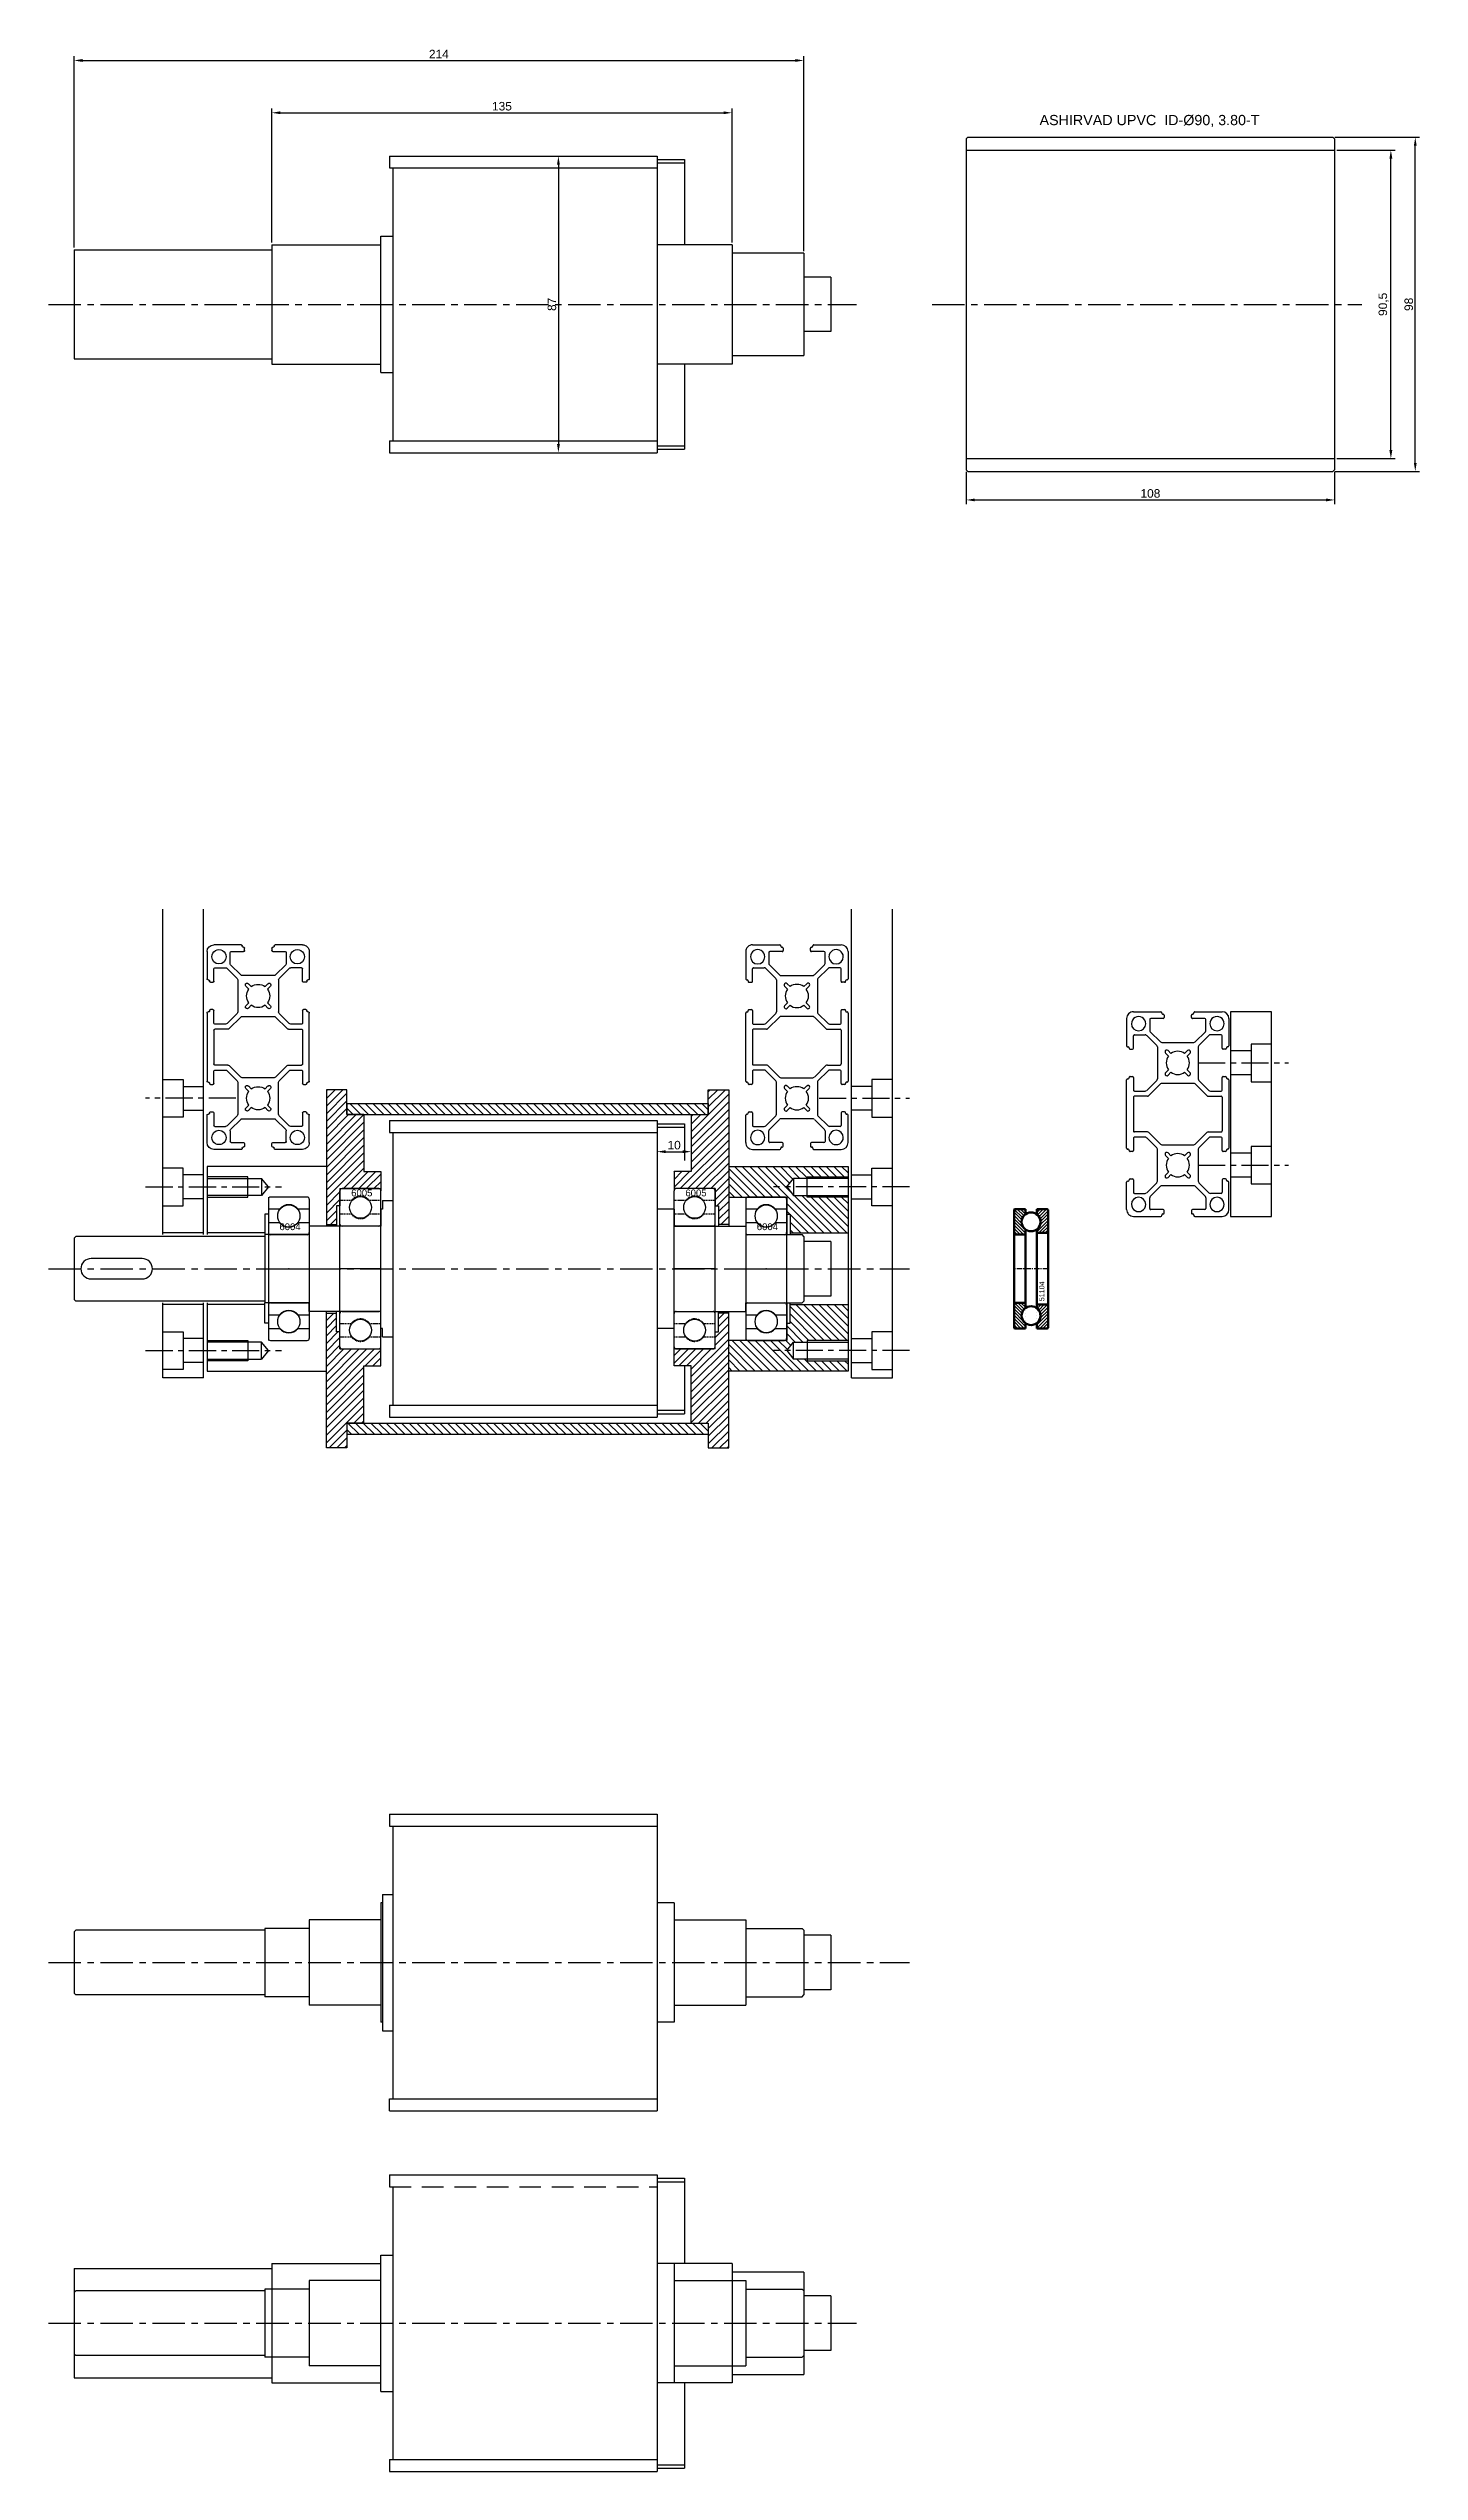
# Model space of a CAD drawing. Header units: millimetres. Extents: x 68 to 1894, y -280 to 483.
# Drawn here: x 68 to 471, y -280 to 431 of the extents above; entities that cross this region are included whole.
import ezdxf

# ---------------------------------------------------------------- set-up
doc = ezdxf.new("R2010")
doc.units = ezdxf.units.MM
doc.linetypes.add('CENTER', pattern=[50.8, 31.75, -6.35, 6.35, -6.35])
doc.linetypes.add('HIDDEN', pattern=[9.525, 6.35, -3.175])
for name, color, linetype, lineweight in [('2d ConnectionPoints', 7, 'Continuous', 50), ('AM_0', 7, 'Continuous', 50), ('AM_11', 3, 'Continuous', 25), ('AM_7', 7, 'CENTER', 25)]:
    doc.layers.add(name, color=color, linetype=linetype, lineweight=lineweight)
doc.layers.add('MAIN-1', color=7, linetype='Continuous')
doc.layers.add('MAIN-2', color=7, linetype='Continuous')
doc.styles.get("Standard").update_dxf_attribs({"font": 'arial.ttf'})
doc.dimstyles.new('ISO-25', dxfattribs={"dimtxt": 2.5, "dimasz": 2.5, "dimexe": 1.25, "dimexo": 0.625, "dimtad": 1, "dimtxsty": 'Standard', "dimcen": 2.5, "dimadec": 0, "dimazin": 0, "dimtfac": 1, "dimtmove": 0, "dimatfit": 3, "dimfxl": 1, "dimarcsym": 0})
pattern_1 = [(135, (0, 0), (-0.471405, -0.471405), [])]
pattern_2 = [(45, (0, 0), (-0.471405, 0.471405), [])]

msp = doc.modelspace()

# ---------------------------------------------------------------- texts
at = {"insert": (359.11, 411.44), "char_height": 3, "width": 107.11904, "attachment_point": 1}
msp.add_mtext('ASHIRVAD UPVC  ID-%%C90, 3.80-T', dxfattribs=at)

# ---------------------------------------------------------------- blocks, each defined once
blk = doc.blocks.new('*D1')
at = {"color": 0, "lineweight": -2}
for p, q in [((133.94, 374.02), (133.94, 413.32)), ((268.94, 374.02), (268.94, 413.32)), ((136.44, 412.07), (266.44, 412.07))]:
    blk.add_line(p, q, dxfattribs=at)
at = {"color": 0}
for points in [[(136.44, 412.49), (136.44, 411.66), (133.94, 412.07)], [(266.44, 412.49), (266.44, 411.66), (268.94, 412.07)]]:
    blk.add_solid(points, dxfattribs=at)
at = {"layer": 'Defpoints', "color": 0}
for p in [(268.94, 412.07), (133.94, 373.39), (268.94, 373.39)]:
    blk.add_point(p, dxfattribs=at)
at = {"color": 0, "insert": (201.44, 413.98), "char_height": 2.5, "attachment_point": 5}
blk.add_mtext('135', dxfattribs=at)
blk = doc.blocks.new('*D2')
at = {"color": 0, "lineweight": -2}
for p, q in [((75.94, 372.52), (75.94, 428.66)), ((78.44, 427.41), (287.44, 427.41)), ((289.94, 371.52), (289.94, 428.66))]:
    blk.add_line(p, q, dxfattribs=at)
at = {"color": 0}
for points in [[(78.44, 427.83), (78.44, 426.99), (75.94, 427.41)], [(287.44, 427.83), (287.44, 426.99), (289.94, 427.41)]]:
    blk.add_solid(points, dxfattribs=at)
at = {"layer": 'Defpoints', "color": 0}
for p in [(289.94, 427.41), (75.94, 371.89), (289.94, 370.89)]:
    blk.add_point(p, dxfattribs=at)
at = {"color": 0, "insert": (182.94, 429.29), "char_height": 2.5, "attachment_point": 5}
blk.add_mtext('214', dxfattribs=at)
blk = doc.blocks.new('*D3')
at = {"color": 0, "lineweight": -2}
for p, q in [((208.32, 399.39), (219.25, 399.39)), ((218, 396.89), (218, 314.89)), ((208.32, 312.39), (219.25, 312.39))]:
    blk.add_line(p, q, dxfattribs=at)
at = {"color": 0}
for points in [[(217.59, 396.89), (218.42, 396.89), (218, 399.39)], [(217.59, 314.89), (218.42, 314.89), (218, 312.39)]]:
    blk.add_solid(points, dxfattribs=at)
at = {"layer": 'Defpoints', "color": 0}
for p in [(207.69, 399.39), (207.69, 312.39), (218, 312.39)]:
    blk.add_point(p, dxfattribs=at)
at = {"color": 0, "insert": (216.1, 355.89), "char_height": 2.5, "attachment_point": 5, "rotation": 90}
blk.add_mtext('87', dxfattribs=at)
blk = doc.blocks.new('6005')
at = {"color": 4}
for p, q in [((4102.87, -1683.16), (4102.87, -1693.96)), ((4149.27, -1682.56), (4103.47, -1682.56)), ((4113.87, -1683.16), (4113.87, -1693.96)), ((4126.37, -1682.56), (4126.37, -1694.56)), ((4138.87, -1693.96), (4138.87, -1683.16)), ((4149.87, -1693.96), (4149.87, -1683.16)), ((4149.27, -1694.56), (4103.47, -1694.56))]:
    blk.add_line(p, q, dxfattribs=at)
at = {"color": 4, "linetype": 'HIDDEN', "ltscale": 0.05}
for p, q in [((4106.39, -1682.56), (4106.39, -1685.92)), ((4110.35, -1682.56), (4110.35, -1685.92)), ((4142.39, -1685.92), (4142.39, -1682.56)), ((4146.35, -1685.92), (4146.35, -1682.56)), ((4106.39, -1691.2), (4106.39, -1694.56)), ((4110.35, -1691.2), (4110.35, -1694.56)), ((4142.39, -1694.56), (4142.39, -1691.2)), ((4146.35, -1694.56), (4146.35, -1691.2))]:
    blk.add_line(p, q, dxfattribs=at)
at = {"color": 4}
for centre in [(4108.37, -1688.56), (4144.37, -1688.56)]:
    blk.add_circle(centre, 3.2, dxfattribs=at)
for centre, start, end in [((4103.47, -1683.16), 90, 180), ((4113.27, -1683.16), 0, 90), ((4139.47, -1683.16), 90, 180), ((4149.27, -1683.16), 0, 90), ((4103.47, -1693.96), 180, 270), ((4113.27, -1693.96), 270, 0), ((4139.47, -1693.96), 180, 270), ((4149.27, -1693.96), 270, 0)]:
    blk.add_arc(centre, 0.6, start, end, dxfattribs=at)
at = {"color": 4, "linetype": 'HIDDEN', "ltscale": 0.05}
for centre, start, end in [((4108.37, -1688.56), 126.8699, 233.1301), ((4108.37, -1688.56), 306.8699, 53.1301), ((4144.37, -1688.56), 126.8699, 233.1301), ((4144.37, -1688.56), 306.8699, 53.1301)]:
    blk.add_arc(centre, 3.3, start, end, dxfattribs=at)
at = {"color": 1, "insert": (4103.11, -1691.27), "char_height": 2, "width": 17.0409, "attachment_point": 1, "rotation": 90}
blk.add_mtext('6005', dxfattribs=at)
blk = doc.blocks.new('*D5')
at = {"color": 0, "lineweight": -2}
for p, q in [((246.94, 112.44), (246.94, 106.15)), ((249.44, 107.4), (254.44, 107.4)), ((256.94, 112.44), (256.94, 106.15))]:
    blk.add_line(p, q, dxfattribs=at)
at = {"color": 0}
for points in [[(249.44, 107.82), (249.44, 106.98), (246.94, 107.4)], [(254.44, 107.82), (254.44, 106.98), (256.94, 107.4)]]:
    blk.add_solid(points, dxfattribs=at)
at = {"layer": 'Defpoints', "color": 0}
for p in [(246.94, 113.06), (256.94, 113.06), (256.94, 107.4)]:
    blk.add_point(p, dxfattribs=at)
at = {"color": 0, "insert": (251.94, 109.3), "char_height": 2.5, "attachment_point": 5}
blk.add_mtext('10', dxfattribs=at)
blk = doc.blocks.new('51104')
at = {"layer": 'AM_11'}
h = blk.add_hatch(dxfattribs=at)
h.set_pattern_fill('ANSI31', color=256, scale=0.666667, angle=45, style=0, pattern_type=0)
h.set_pattern_definition(pattern_2)
edge = h.paths.add_edge_path(flags=0)
edge.add_line((-10, 6.67), (-10, 9.7))
edge.add_arc((-10.3, 9.7), 0.3, 0, 90)
edge.add_line((-10.3, 10), (-17.2, 10))
edge.add_arc((-17.2, 9.7), 0.3, 90, 180)
edge.add_line((-17.5, 9.7), (-17.5, 6.67))
edge.add_line((-17.5, 6.67), (-16, 6.67))
edge.add_arc((-13.75, 5), 2.8, 36.52969, 143.47031)
edge.add_line((-11.5, 6.67), (-10, 6.67))
h = blk.add_hatch(dxfattribs=at)
h.set_pattern_fill('ANSI31', color=256, scale=0.666667, angle=45, style=0, pattern_type=0)
h.set_pattern_definition(pattern_2)
edge = h.paths.add_edge_path(flags=0)
edge.add_line((10, 6.67), (10, 9.7))
edge.add_arc((10.3, 9.7), 0.3, 90, 180)
edge.add_line((10.3, 10), (17.2, 10))
edge.add_arc((17.2, 9.7), 0.3, 360, 450)
edge.add_line((17.5, 9.7), (17.5, 6.67))
edge.add_line((17.5, 6.67), (16, 6.67))
edge.add_arc((13.75, 5), 2.8, 36.52969, 143.47031)
edge.add_line((11.5, 6.67), (10, 6.67))
h = blk.add_hatch(dxfattribs=at)
h.set_pattern_fill('ANSI31', color=256, scale=0.666667, angle=135, style=0, pattern_type=0)
h.set_pattern_definition(pattern_1)
edge = h.paths.add_edge_path(flags=0)
edge.add_line((-10.5, 0.3), (-10.5, 3.33))
edge.add_line((-10.5, 3.33), (-11.5, 3.33))
edge.add_arc((-13.75, 5), 2.8, 216.52969, 323.47031)
edge.add_line((-16, 3.33), (-17.5, 3.33))
edge.add_line((-17.5, 3.33), (-17.5, 0.3))
edge.add_arc((-17.2, 0.3), 0.3, 180, 270)
edge.add_line((-17.2, 0), (-10.8, 0))
edge.add_arc((-10.8, 0.3), 0.3, 270, 360)
h = blk.add_hatch(dxfattribs=at)
h.set_pattern_fill('ANSI31', color=256, scale=0.666667, angle=135, style=0, pattern_type=0)
h.set_pattern_definition(pattern_1)
edge = h.paths.add_edge_path(flags=0)
edge.add_line((10.5, 0.3), (10.5, 3.33))
edge.add_line((10.5, 3.33), (11.5, 3.33))
edge.add_arc((13.75, 5), 2.8, 216.52969, 323.47031)
edge.add_line((16, 3.33), (17.5, 3.33))
edge.add_line((17.5, 3.33), (17.5, 0.3))
edge.add_arc((17.2, 0.3), 0.3, 270, 360)
edge.add_line((17.2, 0), (10.8, 0))
edge.add_arc((10.8, 0.3), 0.3, 180, 270)
at = {"layer": '2d ConnectionPoints'}
blk.add_point((0, 0), dxfattribs=at)
blk.add_point((0, 0), dxfattribs=at)
at = {"layer": 'AM_0', "color": 4}
for p, q in [((-17.5, 9.7), (-17.5, 6.67)), ((-10.3, 10), (-17.2, 10)), ((-10.3, 10), (10.3, 10)), ((-10, 6.67), (-10, 9.7)), ((10, 6.67), (10, 9.7)), ((10.3, 10), (17.2, 10)), ((17.5, 9.7), (17.5, 6.67)), ((-17.5, 6.67), (-16, 6.67)), ((-17.5, 3.33), (-17.5, 0.3)), ((-16, 3.33), (-17.5, 3.33)), ((-17.2, 0), (-10.8, 0)), ((-11.5, 6.67), (-10, 6.67)), ((-10.5, 3.33), (-11.5, 3.33)), ((-10.8, 0), (10.8, 0)), ((-10.5, 0.3), (-10.5, 3.33)), ((-10.5, 3.33), (10.5, 3.33)), ((-10, 6.67), (10, 6.67)), ((11.5, 6.67), (10, 6.67)), ((10.5, 0.3), (10.5, 3.33)), ((10.5, 3.33), (11.5, 3.33)), ((17.5, 6.67), (16, 6.67)), ((16, 3.33), (17.5, 3.33)), ((17.5, 3.33), (17.5, 0.3)), ((17.2, 0), (10.8, 0))]:
    blk.add_line(p, q, dxfattribs=at)
at = {"layer": 'AM_0', "color": 6}
for centre in [(-13.75, 5), (13.75, 5)]:
    blk.add_circle(centre, 2.76, dxfattribs=at)
at = {"layer": 'AM_0', "color": 4}
for centre, radius, start, end in [((-17.2, 9.7), 0.3, 90, 180), ((-13.75, 5), 2.8, 36.52969, 143.47031), ((-10.3, 9.7), 0.3, 0, 90), ((10.3, 9.7), 0.3, 90, 180), ((13.75, 5), 2.8, 36.52969, 143.47031), ((17.2, 9.7), 0.3, 360, 90), ((-17.2, 0.3), 0.3, 180, 270), ((-13.75, 5), 2.8, 216.52969, 323.47031), ((-10.8, 0.3), 0.3, 270, 360), ((10.8, 0.3), 0.3, 180, 270), ((13.75, 5), 2.8, 216.52969, 323.47031), ((17.2, 0.3), 0.3, 270, 360)]:
    blk.add_arc(centre, radius, start, end, dxfattribs=at)
at = {"layer": 'AM_7', "color": 6, "linetype": 'CENTER', "ltscale": 0.05}
blk.add_line((0, 0), (0, 10), dxfattribs=at)
at = {"color": 1, "insert": (-9.53, 2.6), "char_height": 1.5, "width": 8.8178, "attachment_point": 1}
blk.add_mtext('{\\fArial|b0|i0|c0|p34;51104}', dxfattribs=at)
blk = doc.blocks.new('6004')
at = {"color": 5}
for p, q in [((2469.2, -1991.85), (2469.2, -2032.65)), ((2472.56, -1994.77), (2469.2, -1994.77)), ((2480.6, -1991.25), (2469.8, -1991.25)), ((2481.2, -1994.77), (2477.84, -1994.77)), ((2481.2, -1991.85), (2481.2, -2032.65)), ((2472.56, -1998.73), (2469.2, -1998.73)), ((2480.6, -2002.25), (2469.8, -2002.25)), ((2481.2, -1998.73), (2477.84, -1998.73)), ((2469.2, -2012.25), (2481.2, -2012.25)), ((2469.8, -2022.25), (2480.6, -2022.25)), ((2469.2, -2025.77), (2472.56, -2025.77)), ((2469.2, -2029.73), (2472.56, -2029.73)), ((2477.84, -2025.77), (2481.2, -2025.77)), ((2477.84, -2029.73), (2481.2, -2029.73)), ((2469.8, -2033.25), (2480.6, -2033.25))]:
    blk.add_line(p, q, dxfattribs=at)
for centre in [(2475.2, -1996.75), (2475.2, -2027.75)]:
    blk.add_circle(centre, 3.25, dxfattribs=at)
for centre, radius, start, end in [((2469.8, -1991.85), 0.6, 90, 180), ((2475.2, -1996.75), 3.3, 36.8699, 143.1301), ((2480.6, -1991.85), 0.6, 0, 90), ((2469.8, -2001.65), 0.6, 180, 270), ((2475.2, -1996.75), 3.3, 216.8699, 323.1301), ((2480.6, -2001.65), 0.6, 270, 0), ((2469.8, -2022.85), 0.6, 90, 180), ((2475.2, -2027.75), 3.3, 36.8699, 143.1301), ((2480.6, -2022.85), 0.6, 0, 90), ((2475.2, -2027.75), 3.3, 216.8699, 323.1301), ((2469.8, -2032.65), 0.6, 180, 270), ((2480.6, -2032.65), 0.6, 270, 0)]:
    blk.add_arc(centre, radius, start, end, dxfattribs=at)
for p in [(2469.2, -2012.25), (2469.2, -2012.25), (2475.2, -2012.25), (2475.2, -2012.25), (2475.2, -2012.25), (2481.2, -2012.25)]:
    blk.add_point(p, dxfattribs=at)
at = {"insert": (2472.44, -1998.92), "char_height": 2, "width": 19.1068, "attachment_point": 1}
blk.add_mtext('{\\fArial|b0|i0|c0|p34;\\C1;6004}', dxfattribs=at)
blk = doc.blocks.new('50x50')
at = {"layer": 'MAIN-1', "color": 6}
for p, q in [((-29.5, 78.69), (-21.5, 78.69)), ((-21.2, 78.39), (-21.2, 78.29)), ((-11.8, 78.29), (-11.8, 78.39)), ((-11.5, 78.69), (-3.5, 78.69)), ((-31.5, 76.69), (-31.5, 68.69)), ((-29.5, 67.99), (-29.5, 71.64)), ((-29.2, 71.94), (-26.06, 71.94)), ((-22.67, 68.8), (-25.63, 71.76)), ((-24.75, 76.39), (-24.75, 73.25)), ((-21.61, 69.86), (-24.57, 72.82)), ((-20.8, 76.69), (-24.45, 76.69)), ((-20.9, 77.99), (-20.8, 77.99)), ((-20.5, 77.69), (-20.5, 76.99)), ((-12.5, 76.99), (-12.5, 77.69)), ((-12.2, 77.99), (-12.1, 77.99)), ((-8.55, 76.69), (-12.2, 76.69)), ((-11.38, 69.86), (-8.42, 72.82)), ((-7.36, 71.76), (-10.32, 68.8)), ((-8.25, 73.25), (-8.25, 76.39)), ((-3.8, 71.94), (-6.94, 71.94)), ((-3.5, 67.99), (-3.5, 71.64)), ((-1.5, 76.69), (-1.5, 68.69)), ((-31.2, 68.39), (-31.1, 68.39)), ((-30.8, 68.09), (-30.8, 67.99)), ((-30.5, 67.69), (-29.8, 67.69)), ((-22.5, 68.38), (-22.5, 59)), ((-21.19, 69.69), (-11.81, 69.69)), ((-19.24, 65.7), (-20.1, 66.56)), ((-19.36, 67.29), (-18.51, 66.43)), ((-14.49, 66.43), (-13.63, 67.29)), ((-12.9, 66.56), (-13.75, 65.7)), ((-10.5, 68.38), (-10.5, 59)), ((-2.5, 67.69), (-3.2, 67.69)), ((-2.2, 68.09), (-2.2, 67.99)), ((-1.8, 68.39), (-1.9, 68.39)), ((-31.5, 38.69), (-31.5, 58.69)), ((-31.2, 58.99), (-31.1, 58.99)), ((-30.8, 59.29), (-30.8, 59.39)), ((-30.5, 59.69), (-29.8, 59.69)), ((-29.5, 59.39), (-29.5, 55.74)), ((-25.63, 55.61), (-22.67, 58.57)), ((-21.61, 57.51), (-25.01, 54.11)), ((-11.81, 57.69), (-21.19, 57.69)), ((-20.1, 60.82), (-19.24, 61.68)), ((-18.51, 60.95), (-19.36, 60.09)), ((-13.63, 60.09), (-14.49, 60.95)), ((-13.75, 61.68), (-12.9, 60.82)), ((-11.38, 57.51), (-7.98, 54.11)), ((-10.32, 58.57), (-7.36, 55.61)), ((-3.5, 55.74), (-3.5, 59.39)), ((-3.2, 59.69), (-2.5, 59.69)), ((-2.2, 59.39), (-2.2, 59.29)), ((-1.9, 58.99), (-1.8, 58.99)), ((-1.5, 58.69), (-1.5, 38.69)), ((-29.5, 53.64), (-29.5, 43.74)), ((-29.2, 55.44), (-26.06, 55.44)), ((-25.43, 53.94), (-29.2, 53.94)), ((-7.56, 53.94), (-3.8, 53.94)), ((-6.94, 55.44), (-3.8, 55.44)), ((-3.5, 53.64), (-3.5, 43.74)), ((-25.43, 43.44), (-29.2, 43.44)), ((-21.61, 39.86), (-25.01, 43.26)), ((-11.38, 39.86), (-7.98, 43.26)), ((-7.56, 43.44), (-3.8, 43.44)), ((-31.1, 38.39), (-31.2, 38.39)), ((-30.8, 37.99), (-30.8, 38.09)), ((-29.8, 37.69), (-30.5, 37.69)), ((-29.5, 41.64), (-29.5, 37.99)), ((-26.06, 41.94), (-29.2, 41.94)), ((-22.67, 38.8), (-25.63, 41.76)), ((-22.5, 29), (-22.5, 38.38)), ((-21.19, 39.69), (-11.81, 39.69)), ((-19.24, 35.7), (-20.1, 36.56)), ((-19.36, 37.29), (-18.51, 36.43)), ((-14.49, 36.43), (-13.63, 37.29)), ((-12.9, 36.56), (-13.75, 35.7)), ((-10.5, 38.38), (-10.5, 29)), ((-7.36, 41.76), (-10.32, 38.8)), ((-3.8, 41.94), (-6.94, 41.94)), ((-3.5, 37.99), (-3.5, 41.64)), ((-2.5, 37.69), (-3.2, 37.69)), ((-2.2, 38.09), (-2.2, 37.99)), ((-1.8, 38.39), (-1.9, 38.39)), ((-31.5, 20.69), (-31.5, 28.69)), ((-31.2, 28.99), (-31.1, 28.99)), ((-30.8, 29.29), (-30.8, 29.39)), ((-30.5, 29.69), (-29.8, 29.69)), ((-29.5, 29.39), (-29.5, 25.74)), ((-25.63, 25.61), (-22.67, 28.57)), ((-20.1, 30.82), (-19.24, 31.68)), ((-18.51, 30.95), (-19.36, 30.09)), ((-13.63, 30.09), (-14.49, 30.95)), ((-13.75, 31.68), (-12.9, 30.82)), ((-10.32, 28.57), (-7.36, 25.61)), ((-3.5, 29.39), (-3.5, 25.74)), ((-2.5, 29.69), (-3.2, 29.69)), ((-2.2, 29.29), (-2.2, 29.39)), ((-1.8, 28.99), (-1.9, 28.99)), ((-1.5, 20.69), (-1.5, 28.69)), ((-29.2, 25.44), (-26.06, 25.44)), ((-24.75, 20.99), (-24.75, 24.13)), ((-21.61, 27.51), (-24.57, 24.55)), ((-11.81, 27.69), (-21.19, 27.69)), ((-11.38, 27.51), (-8.42, 24.55)), ((-8.25, 24.13), (-8.25, 20.99)), ((-3.8, 25.44), (-6.94, 25.44)), ((-29.5, 18.69), (-21.5, 18.69)), ((-20.8, 20.69), (-24.45, 20.69)), ((-21.2, 18.99), (-21.2, 19.09)), ((-20.9, 19.39), (-20.8, 19.39)), ((-20.5, 19.69), (-20.5, 20.39)), ((-12.5, 20.39), (-12.5, 19.69)), ((-8.55, 20.69), (-12.2, 20.69)), ((-12.2, 19.39), (-12.1, 19.39)), ((-11.8, 19.09), (-11.8, 18.99)), ((-11.5, 18.69), (-3.5, 18.69))]:
    blk.add_line(p, q, dxfattribs=at)
for centre, radius, start, end in [((-29.5, 76.69), 2, 89.99998, 180.00002), ((-21.5, 78.39), 0.3, 0, 89.99998), ((-20.9, 78.29), 0.3, 180.00002, 270.00002), ((-12.1, 78.29), 0.3, 270.00002, 0), ((-11.5, 78.39), 0.3, 89.99998, 180.00002), ((-3.5, 76.69), 2, 0, 89.99998), ((-28, 75.19), 2.1, 0, 180.00002), ((-28, 75.19), 2.1, 180.00002, 0), ((-29.2, 71.64), 0.3, 89.99998, 180.00002), ((-26.06, 71.34), 0.6, 44.99999, 89.99998), ((-24.45, 76.39), 0.3, 89.99998, 180.00002), ((-24.15, 73.25), 0.6, 180.00002, 225.00003), ((-20.8, 77.69), 0.3, 0, 89.99998), ((-20.8, 76.99), 0.3, 270.00002, 0), ((-12.2, 77.69), 0.3, 89.99998, 180.00002), ((-12.2, 76.99), 0.3, 180.00002, 270.00002), ((-8.55, 76.39), 0.3, 0, 89.99998), ((-8.85, 73.25), 0.6, 315.00001, 0), ((-6.94, 71.34), 0.6, 89.99998, 134.99997), ((-5, 75.19), 2.1, 0, 180.00002), ((-5, 75.19), 2.1, 180.00002, 0), ((-3.8, 71.64), 0.3, 0, 89.99998), ((-31.2, 68.69), 0.3, 180.00002, 270.00002), ((-31.1, 68.09), 0.3, 0, 89.99998), ((-30.5, 67.99), 0.3, 180.00002, 270.00002), ((-29.8, 67.99), 0.3, 270.00002, 0), ((-23.1, 68.38), 0.6, 0, 44.99999), ((-21.19, 70.29), 0.6, 225.00003, 270.00002), ((-19.73, 66.92), 0.518, 44.99999, 180.00002), ((-19.73, 66.92), 0.518, 180.00002, 225.00003), ((-16.5, 63.69), 3.4, 143.75712, 180.00002), ((-16.5, 63.69), 3.4, 53.75713, 126.24288), ((-16.5, 63.69), 3.4, 0, 36.24285), ((-13.26, 66.92), 0.518, 0, 134.99997), ((-13.26, 66.92), 0.518, 315.00001, 0), ((-11.81, 70.29), 0.6, 270.00002, 315.00001), ((-9.9, 68.38), 0.6, 134.99997, 180.00002), ((-3.2, 67.99), 0.3, 180.00002, 270.00002), ((-2.5, 67.99), 0.3, 270.00002, 0), ((-1.9, 68.09), 0.3, 89.99998, 180.00002), ((-1.8, 68.69), 0.3, 270.00002, 0), ((-31.2, 58.69), 0.3, 89.99998, 180.00002), ((-31.1, 59.29), 0.3, 270.00002, 0), ((-30.5, 59.39), 0.3, 89.99998, 180.00002), ((-29.8, 59.39), 0.3, 0, 89.99998), ((-23.1, 59), 0.6, 315.00001, 0), ((-21.19, 57.09), 0.6, 89.99998, 134.99997), ((-19.73, 60.45), 0.518, 134.99997, 180.00002), ((-19.73, 60.45), 0.518, 180.00002, 315.00001), ((-16.5, 63.69), 3.4, 180.00002, 216.24288), ((-16.5, 63.69), 3.4, 233.75712, 306.24287), ((-16.5, 63.69), 3.4, 323.75715, 0), ((-13.26, 60.45), 0.518, 225.00003, 0), ((-13.26, 60.45), 0.518, 0, 44.99999), ((-11.81, 57.09), 0.6, 44.99999, 89.99998), ((-9.9, 59), 0.6, 180.00002, 225.00003), ((-3.2, 59.39), 0.3, 89.99998, 180.00002), ((-2.5, 59.39), 0.3, 0, 89.99998), ((-1.9, 59.29), 0.3, 180.00002, 270.00002), ((-1.8, 58.69), 0.3, 0, 89.99998), ((-29.2, 55.74), 0.3, 180.00002, 270.00002), ((-29.2, 53.64), 0.3, 89.99998, 180.00002), ((-26.06, 56.04), 0.6, 270.00002, 315.00001), ((-25.43, 54.54), 0.6, 270.00002, 315.00001), ((-7.56, 54.54), 0.6, 225.00003, 270.00002), ((-6.94, 56.04), 0.6, 225.00003, 270.00002), ((-3.8, 55.74), 0.3, 270.00002, 0), ((-3.8, 53.64), 0.3, 0, 89.99998), ((-29.2, 43.74), 0.3, 180.00002, 270.00002), ((-25.43, 42.84), 0.6, 44.99999, 89.99998), ((-7.56, 42.84), 0.6, 89.99998, 134.99997), ((-3.8, 43.74), 0.3, 270.00002, 0), ((-31.2, 38.69), 0.3, 180.00002, 270.00002), ((-31.1, 38.09), 0.3, 0, 89.99998), ((-30.5, 37.99), 0.3, 180.00002, 270.00002), ((-29.8, 37.99), 0.3, 270.00002, 0), ((-29.2, 41.64), 0.3, 89.99998, 180.00002), ((-26.06, 41.34), 0.6, 44.99999, 89.99998), ((-23.1, 38.38), 0.6, 0, 44.99999), ((-21.19, 40.29), 0.6, 225.00003, 270.00002), ((-19.73, 36.92), 0.518, 44.99999, 180.00002), ((-19.73, 36.92), 0.518, 180.00002, 225.00003), ((-16.5, 33.69), 3.4, 143.75712, 180.00002), ((-16.5, 33.69), 3.4, 53.75713, 126.24288), ((-16.5, 33.69), 3.4, 0, 36.24285), ((-13.26, 36.92), 0.518, 0, 134.99997), ((-13.26, 36.92), 0.518, 315.00001, 0), ((-11.81, 40.29), 0.6, 270.00002, 315.00001), ((-9.9, 38.38), 0.6, 134.99997, 180.00002), ((-6.94, 41.34), 0.6, 89.99998, 134.99997), ((-3.8, 41.64), 0.3, 0, 89.99998), ((-3.2, 37.99), 0.3, 180.00002, 270.00002), ((-2.5, 37.99), 0.3, 270.00002, 0), ((-1.9, 38.09), 0.3, 89.99998, 180.00002), ((-1.8, 38.69), 0.3, 270.00002, 0), ((-31.2, 28.69), 0.3, 89.99998, 179.99998), ((-31.1, 29.29), 0.3, 270.00002, 0), ((-30.5, 29.39), 0.3, 89.99998, 179.99998), ((-29.8, 29.39), 0.3, 0, 89.99998), ((-23.1, 29), 0.6, 315.00001, 0), ((-19.73, 30.45), 0.518, 134.99997, 180.00002), ((-19.73, 30.45), 0.518, 180.00002, 315.00001), ((-16.5, 33.69), 3.4, 180.00002, 216.24288), ((-16.5, 33.69), 3.4, 233.75712, 306.24287), ((-16.5, 33.69), 3.4, 323.75715, 0), ((-13.26, 30.45), 0.518, 225.00003, 0), ((-13.26, 30.45), 0.518, 0, 44.99999), ((-9.9, 29), 0.6, 180.00002, 225.00003), ((-3.2, 29.39), 0.3, 89.99998, 179.99998), ((-2.5, 29.39), 0.3, 0, 89.99998), ((-1.9, 29.29), 0.3, 179.99998, 270.00002), ((-1.8, 28.69), 0.3, 0, 89.99998), ((-28, 22.19), 2.1, 0, 179.99998), ((-28, 22.19), 2.1, 179.99998, 0), ((-29.2, 25.74), 0.3, 179.99998, 270.00002), ((-26.06, 26.04), 0.6, 270.00002, 315.00001), ((-24.15, 24.13), 0.6, 134.99997, 179.99998), ((-21.19, 27.09), 0.6, 89.99998, 134.99997), ((-11.81, 27.09), 0.6, 44.99999, 89.99998), ((-8.85, 24.13), 0.6, 0, 44.99999), ((-6.94, 26.04), 0.6, 225.00003, 270.00002), ((-5, 22.19), 2.1, 0, 179.99998), ((-5, 22.19), 2.1, 179.99998, 0), ((-3.8, 25.74), 0.3, 270.00002, 0), ((-29.5, 20.69), 2, 179.99998, 270.00002), ((-24.45, 20.99), 0.3, 179.99998, 270.00002), ((-21.5, 18.99), 0.3, 270.00002, 0), ((-20.9, 19.09), 0.3, 89.99998, 179.99998), ((-20.8, 20.39), 0.3, 0, 89.99998), ((-20.8, 19.69), 0.3, 270.00002, 0), ((-12.2, 20.39), 0.3, 89.99998, 179.99998), ((-12.2, 19.69), 0.3, 179.99998, 270.00002), ((-12.1, 19.09), 0.3, 0, 89.99998), ((-11.5, 18.99), 0.3, 179.99998, 270.00002), ((-8.55, 20.99), 0.3, 270.00002, 0), ((-3.5, 20.69), 2, 270.00002, 0)]:
    blk.add_arc(centre, radius, start, end, dxfattribs=at)
at = {"layer": 'MAIN-2', "color": 6}
for p, q in [((-29.5, 78.69), (-29.5, 78.69)), ((-21.5, 78.69), (-21.5, 78.69)), ((-21.2, 78.39), (-21.2, 78.39)), ((-21.2, 78.29), (-21.2, 78.29)), ((-11.8, 78.39), (-11.8, 78.39)), ((-11.8, 78.29), (-11.8, 78.29)), ((-11.5, 78.69), (-11.5, 78.69)), ((-3.5, 78.69), (-3.5, 78.69)), ((-31.5, 76.69), (-31.5, 76.69)), ((-29.5, 71.64), (-29.5, 71.64)), ((-29.2, 71.94), (-29.2, 71.94)), ((-26.06, 71.94), (-26.06, 71.94)), ((-25.63, 71.76), (-25.63, 71.76)), ((-24.75, 76.39), (-24.75, 76.39)), ((-24.75, 73.25), (-24.75, 73.25)), ((-24.57, 72.82), (-24.57, 72.82)), ((-24.45, 76.69), (-24.45, 76.69)), ((-20.9, 77.99), (-20.9, 77.99)), ((-20.8, 77.99), (-20.8, 77.99)), ((-20.8, 76.69), (-20.8, 76.69)), ((-20.5, 77.69), (-20.5, 77.69)), ((-20.5, 76.99), (-20.5, 76.99)), ((-12.5, 77.69), (-12.5, 77.69)), ((-12.5, 76.99), (-12.5, 76.99)), ((-12.2, 77.99), (-12.2, 77.99)), ((-12.2, 76.69), (-12.2, 76.69)), ((-12.1, 77.99), (-12.1, 77.99)), ((-8.55, 76.69), (-8.55, 76.69)), ((-8.42, 72.82), (-8.42, 72.82)), ((-8.25, 76.39), (-8.25, 76.39)), ((-8.25, 73.25), (-8.25, 73.25)), ((-7.36, 71.76), (-7.36, 71.76)), ((-6.94, 71.94), (-6.94, 71.94)), ((-3.8, 71.94), (-3.8, 71.94)), ((-3.5, 71.64), (-3.5, 71.64)), ((-1.5, 76.69), (-1.5, 76.69)), ((-31.5, 68.69), (-31.5, 68.69)), ((-31.2, 68.39), (-31.2, 68.39)), ((-31.1, 68.39), (-31.1, 68.39)), ((-30.8, 68.09), (-30.8, 68.09)), ((-30.8, 67.99), (-30.8, 67.99)), ((-30.5, 67.69), (-30.5, 67.69)), ((-29.8, 67.69), (-29.8, 67.69)), ((-29.5, 67.99), (-29.5, 67.99)), ((-22.67, 68.8), (-22.67, 68.8)), ((-22.5, 68.38), (-22.5, 68.38)), ((-21.61, 69.86), (-21.61, 69.86)), ((-21.19, 69.69), (-21.19, 69.69)), ((-20.1, 66.56), (-20.1, 66.56)), ((-19.36, 67.29), (-19.36, 67.29)), ((-19.24, 65.7), (-19.24, 65.7)), ((-18.51, 66.43), (-18.51, 66.43)), ((-14.49, 66.43), (-14.49, 66.43)), ((-13.75, 65.7), (-13.75, 65.7)), ((-13.63, 67.29), (-13.63, 67.29)), ((-12.9, 66.56), (-12.9, 66.56)), ((-11.81, 69.69), (-11.81, 69.69)), ((-11.38, 69.86), (-11.38, 69.86)), ((-10.5, 68.38), (-10.5, 68.38)), ((-10.32, 68.8), (-10.32, 68.8)), ((-3.5, 67.99), (-3.5, 67.99)), ((-3.2, 67.69), (-3.2, 67.69)), ((-2.5, 67.69), (-2.5, 67.69)), ((-2.2, 68.09), (-2.2, 68.09)), ((-2.2, 67.99), (-2.2, 67.99)), ((-1.9, 68.39), (-1.9, 68.39)), ((-1.8, 68.39), (-1.8, 68.39)), ((-1.5, 68.69), (-1.5, 68.69)), ((-31.5, 58.69), (-31.5, 58.69)), ((-31.2, 58.99), (-31.2, 58.99)), ((-31.1, 58.99), (-31.1, 58.99)), ((-30.8, 59.39), (-30.8, 59.39)), ((-30.8, 59.29), (-30.8, 59.29)), ((-30.5, 59.69), (-30.5, 59.69)), ((-29.8, 59.69), (-29.8, 59.69)), ((-29.5, 59.39), (-29.5, 59.39)), ((-22.67, 58.57), (-22.67, 58.57)), ((-22.5, 59), (-22.5, 59)), ((-21.61, 57.51), (-21.61, 57.51)), ((-21.19, 57.69), (-21.19, 57.69)), ((-20.1, 60.82), (-20.1, 60.82)), ((-19.36, 60.09), (-19.36, 60.09)), ((-19.24, 61.68), (-19.24, 61.68)), ((-18.51, 60.95), (-18.51, 60.95)), ((-14.49, 60.95), (-14.49, 60.95)), ((-13.75, 61.68), (-13.75, 61.68)), ((-13.63, 60.09), (-13.63, 60.09)), ((-12.9, 60.82), (-12.9, 60.82)), ((-11.81, 57.69), (-11.81, 57.69)), ((-11.38, 57.51), (-11.38, 57.51)), ((-10.5, 59), (-10.5, 59)), ((-10.32, 58.57), (-10.32, 58.57)), ((-3.5, 59.39), (-3.5, 59.39)), ((-3.2, 59.69), (-3.2, 59.69)), ((-2.5, 59.69), (-2.5, 59.69)), ((-2.2, 59.39), (-2.2, 59.39)), ((-2.2, 59.29), (-2.2, 59.29)), ((-1.9, 58.99), (-1.9, 58.99)), ((-1.8, 58.99), (-1.8, 58.99)), ((-1.5, 58.69), (-1.5, 58.69)), ((-29.5, 55.74), (-29.5, 55.74)), ((-29.5, 53.64), (-29.5, 53.64)), ((-29.2, 55.44), (-29.2, 55.44)), ((-29.2, 53.94), (-29.2, 53.94)), ((-26.06, 55.44), (-26.06, 55.44)), ((-25.63, 55.61), (-25.63, 55.61)), ((-25.43, 53.94), (-25.43, 53.94)), ((-25.01, 54.11), (-25.01, 54.11)), ((-7.98, 54.11), (-7.98, 54.11)), ((-7.56, 53.94), (-7.56, 53.94)), ((-7.36, 55.61), (-7.36, 55.61)), ((-6.94, 55.44), (-6.94, 55.44)), ((-3.8, 55.44), (-3.8, 55.44)), ((-3.8, 53.94), (-3.8, 53.94)), ((-3.5, 55.74), (-3.5, 55.74)), ((-3.5, 53.64), (-3.5, 53.64)), ((-29.5, 43.74), (-29.5, 43.74)), ((-29.2, 43.44), (-29.2, 43.44)), ((-25.43, 43.44), (-25.43, 43.44)), ((-25.01, 43.26), (-25.01, 43.26)), ((-7.98, 43.26), (-7.98, 43.26)), ((-7.56, 43.44), (-7.56, 43.44)), ((-3.8, 43.44), (-3.8, 43.44)), ((-3.5, 43.74), (-3.5, 43.74)), ((-31.5, 38.69), (-31.5, 38.69)), ((-31.2, 38.39), (-31.2, 38.39)), ((-31.1, 38.39), (-31.1, 38.39)), ((-30.8, 38.09), (-30.8, 38.09)), ((-30.8, 37.99), (-30.8, 37.99)), ((-30.5, 37.69), (-30.5, 37.69)), ((-29.8, 37.69), (-29.8, 37.69)), ((-29.5, 41.64), (-29.5, 41.64)), ((-29.5, 37.99), (-29.5, 37.99)), ((-29.2, 41.94), (-29.2, 41.94)), ((-26.06, 41.94), (-26.06, 41.94)), ((-25.63, 41.76), (-25.63, 41.76)), ((-22.67, 38.8), (-22.67, 38.8)), ((-22.5, 38.38), (-22.5, 38.38)), ((-21.61, 39.86), (-21.61, 39.86)), ((-21.19, 39.69), (-21.19, 39.69)), ((-20.1, 36.56), (-20.1, 36.56)), ((-19.36, 37.29), (-19.36, 37.29)), ((-19.24, 35.7), (-19.24, 35.7)), ((-18.51, 36.43), (-18.51, 36.43)), ((-14.49, 36.43), (-14.49, 36.43)), ((-13.75, 35.7), (-13.75, 35.7)), ((-13.63, 37.29), (-13.63, 37.29)), ((-12.9, 36.56), (-12.9, 36.56)), ((-11.81, 39.69), (-11.81, 39.69)), ((-11.38, 39.86), (-11.38, 39.86)), ((-10.5, 38.38), (-10.5, 38.38)), ((-10.32, 38.8), (-10.32, 38.8)), ((-7.36, 41.76), (-7.36, 41.76)), ((-6.94, 41.94), (-6.94, 41.94)), ((-3.8, 41.94), (-3.8, 41.94)), ((-3.5, 41.64), (-3.5, 41.64)), ((-3.5, 37.99), (-3.5, 37.99)), ((-3.2, 37.69), (-3.2, 37.69)), ((-2.5, 37.69), (-2.5, 37.69)), ((-2.2, 38.09), (-2.2, 38.09)), ((-2.2, 37.99), (-2.2, 37.99)), ((-1.9, 38.39), (-1.9, 38.39)), ((-1.8, 38.39), (-1.8, 38.39)), ((-1.5, 38.69), (-1.5, 38.69)), ((-31.5, 28.69), (-31.5, 28.69)), ((-31.2, 28.99), (-31.2, 28.99)), ((-31.1, 28.99), (-31.1, 28.99)), ((-30.8, 29.39), (-30.8, 29.39)), ((-30.8, 29.29), (-30.8, 29.29)), ((-30.5, 29.69), (-30.5, 29.69)), ((-29.8, 29.69), (-29.8, 29.69)), ((-29.5, 29.39), (-29.5, 29.39)), ((-22.67, 28.57), (-22.67, 28.57)), ((-22.5, 29), (-22.5, 29)), ((-20.1, 30.82), (-20.1, 30.82)), ((-19.36, 30.09), (-19.36, 30.09)), ((-19.24, 31.68), (-19.24, 31.68)), ((-18.51, 30.95), (-18.51, 30.95)), ((-14.49, 30.95), (-14.49, 30.95)), ((-13.75, 31.68), (-13.75, 31.68)), ((-13.63, 30.09), (-13.63, 30.09)), ((-12.9, 30.82), (-12.9, 30.82)), ((-10.5, 29), (-10.5, 29)), ((-10.32, 28.57), (-10.32, 28.57)), ((-3.5, 29.39), (-3.5, 29.39)), ((-3.2, 29.69), (-3.2, 29.69)), ((-2.5, 29.69), (-2.5, 29.69)), ((-2.2, 29.39), (-2.2, 29.39)), ((-2.2, 29.29), (-2.2, 29.29)), ((-1.9, 28.99), (-1.9, 28.99)), ((-1.8, 28.99), (-1.8, 28.99)), ((-1.5, 28.69), (-1.5, 28.69)), ((-29.5, 25.74), (-29.5, 25.74)), ((-29.2, 25.44), (-29.2, 25.44)), ((-26.06, 25.44), (-26.06, 25.44)), ((-25.63, 25.61), (-25.63, 25.61)), ((-24.75, 24.13), (-24.75, 24.13)), ((-24.57, 24.55), (-24.57, 24.55)), ((-21.61, 27.51), (-21.61, 27.51)), ((-21.19, 27.69), (-21.19, 27.69)), ((-11.81, 27.69), (-11.81, 27.69)), ((-11.38, 27.51), (-11.38, 27.51)), ((-8.42, 24.55), (-8.42, 24.55)), ((-8.25, 24.13), (-8.25, 24.13)), ((-7.36, 25.61), (-7.36, 25.61)), ((-6.94, 25.44), (-6.94, 25.44)), ((-3.8, 25.44), (-3.8, 25.44)), ((-3.5, 25.74), (-3.5, 25.74)), ((-31.5, 20.69), (-31.5, 20.69)), ((-29.5, 18.69), (-29.5, 18.69)), ((-24.75, 20.99), (-24.75, 20.99)), ((-24.45, 20.69), (-24.45, 20.69)), ((-21.5, 18.69), (-21.5, 18.69)), ((-21.2, 19.09), (-21.2, 19.09)), ((-21.2, 18.99), (-21.2, 18.99)), ((-20.9, 19.39), (-20.9, 19.39)), ((-20.8, 20.69), (-20.8, 20.69)), ((-20.8, 19.39), (-20.8, 19.39)), ((-20.5, 20.39), (-20.5, 20.39)), ((-20.5, 19.69), (-20.5, 19.69)), ((-12.5, 20.39), (-12.5, 20.39)), ((-12.5, 19.69), (-12.5, 19.69)), ((-12.2, 20.69), (-12.2, 20.69)), ((-12.2, 19.39), (-12.2, 19.39)), ((-12.1, 19.39), (-12.1, 19.39)), ((-11.8, 19.09), (-11.8, 19.09)), ((-11.8, 18.99), (-11.8, 18.99)), ((-11.5, 18.69), (-11.5, 18.69)), ((-8.55, 20.69), (-8.55, 20.69)), ((-8.25, 20.99), (-8.25, 20.99)), ((-3.5, 18.69), (-3.5, 18.69)), ((-1.5, 20.69), (-1.5, 20.69))]:
    blk.add_line(p, q, dxfattribs=at)
blk = doc.blocks.new('*D9')
at = {"color": 0, "lineweight": -2}
for p, q in [((446.25, 401.14), (463.39, 401.14)), ((462.14, 313.14), (462.14, 398.64)), ((446.25, 310.64), (463.39, 310.64))]:
    blk.add_line(p, q, dxfattribs=at)
at = {"color": 0}
for points in [[(461.72, 398.64), (462.56, 398.64), (462.14, 401.14)], [(461.72, 313.14), (462.56, 313.14), (462.14, 310.64)]]:
    blk.add_solid(points, dxfattribs=at)
at = {"layer": 'Defpoints', "color": 0}
for p in [(445.62, 401.14), (462.14, 401.14), (445.62, 310.64)]:
    blk.add_point(p, dxfattribs=at)
at = {"color": 0, "insert": (460.01, 355.89), "char_height": 2.5, "attachment_point": 5, "rotation": 90}
blk.add_mtext('90,5', dxfattribs=at)
blk = doc.blocks.new('*D10')
at = {"color": 0, "lineweight": -2}
for p, q in [((445.74, 404.89), (470.55, 404.89)), ((469.3, 309.39), (469.3, 402.39)), ((445.74, 306.89), (470.55, 306.89))]:
    blk.add_line(p, q, dxfattribs=at)
at = {"color": 0}
for points in [[(468.88, 402.39), (469.72, 402.39), (469.3, 404.89)], [(468.88, 309.39), (469.72, 309.39), (469.3, 306.89)]]:
    blk.add_solid(points, dxfattribs=at)
at = {"layer": 'Defpoints', "color": 0}
for p in [(445.12, 404.89), (469.3, 404.89), (445.12, 306.89)]:
    blk.add_point(p, dxfattribs=at)
at = {"color": 0, "insert": (467.4, 355.89), "char_height": 2.5, "attachment_point": 5, "rotation": 90}
blk.add_mtext('98', dxfattribs=at)
blk = doc.blocks.new('*D11')
at = {"color": 0, "lineweight": -2}
for p, q in [((337.62, 306.77), (337.62, 297.28)), ((445.62, 306.77), (445.62, 297.28)), ((340.12, 298.53), (443.12, 298.53))]:
    blk.add_line(p, q, dxfattribs=at)
at = {"color": 0}
for points in [[(340.12, 298.95), (340.12, 298.11), (337.62, 298.53)], [(443.12, 298.95), (443.12, 298.11), (445.62, 298.53)]]:
    blk.add_solid(points, dxfattribs=at)
at = {"layer": 'Defpoints', "color": 0}
for p in [(337.62, 307.39), (445.62, 307.39), (445.62, 298.53)]:
    blk.add_point(p, dxfattribs=at)
at = {"color": 0, "insert": (391.62, 300.43), "char_height": 2.5, "attachment_point": 5}
blk.add_mtext('108', dxfattribs=at)

# ---------------------------------------------------------------- dimensions: what is measured, and where the dimension line sits
for base, p1, p2, picture, middle in [((289.945, 427.411), (75.945, 371.891), (289.945, 370.891), '*D2', (182.945, 429.291)), ((268.945, 412.074), (133.945, 373.391), (268.945, 373.391), '*D1', (201.445, 413.977)), ((445.62, 298.53), (337.62, 307.391), (445.62, 307.391), '*D11', (391.62, 300.431)), ((256.945, 107.4), (246.945, 113.061), (256.945, 113.061), '*D5', (251.945, 109.301))]:
    dim = msp.add_linear_dim(base=base, p1=p1, p2=p2, dimstyle='ISO-25')
    dim.commit()
    dim.dimension.update_dxf_attribs({"geometry": picture, "text_midpoint": middle})
dim = msp.add_linear_dim(base=(218.002, 312.391), p1=(207.695, 399.391), p2=(207.695, 312.391), angle=90, dimstyle='ISO-25')
dim.commit()
dim.dimension.update_dxf_attribs({"geometry": '*D3', "text_midpoint": (216.101, 355.891)})
for base, p1, p2, picture, middle in [((469.3, 404.891), (445.12, 306.891), (445.12, 404.891), '*D10', (469.3, 355.891)), ((462.14, 401.141), (445.62, 310.641), (445.62, 401.141), '*D9', (462.14, 355.891))]:
    dim = msp.add_linear_dim(base=base, p1=p1, p2=p2, angle=90, dimstyle='ISO-25')
    dim.commit()
    dim.dimension.update_dxf_attribs({"geometry": picture, "text_midpoint": middle, "dimtype": 160})

# ---------------------------------------------------------------- hatches: boundary and pattern name
h = msp.add_hatch()
h.set_pattern_fill('ANSI31', color=21, scale=0.5, style=0)
h.paths.add_polyline_path([(160.945, 44.561), (165.945, 44.561), (165.945, 49.561), (153.945, 49.561), (153.945, 54.561), (152.945, 54.561), (152.945, 60.061), (149.945, 60.061), (149.945, 20.561), (155.945, 20.561), (155.945, 27.811), (160.945, 27.811)])
h.paths.add_polyline_path([(160.945, 118.311), (155.945, 118.311), (155.945, 125.561), (149.945, 125.561), (149.945, 86.061), (152.945, 86.061), (152.945, 91.561), (153.945, 91.561), (153.945, 96.561), (165.945, 96.561), (165.945, 101.561), (160.945, 101.561)])
h = msp.add_hatch()
h.set_pattern_fill('ANSI31', color=3, scale=0.5, angle=90, style=0)
h.paths.add_polyline_path([(261.945, 121.561), (155.945, 121.561), (155.945, 118.311), (160.945, 118.311), (261.945, 118.311)])
h.paths.add_polyline_path([(261.945, 27.811), (256.945, 27.811), (155.945, 27.811), (155.945, 24.561), (261.945, 24.561)])
h = msp.add_hatch()
h.set_pattern_fill('ANSI31', color=21, scale=0.5, style=0)
h.paths.add_polyline_path([(267.945, 125.561), (261.945, 125.561), (261.945, 118.311), (256.945, 118.311), (256.945, 101.561), (251.945, 101.561), (251.945, 96.561), (263.945, 96.561), (263.945, 91.561), (264.945, 91.561), (264.945, 86.061), (267.945, 86.061)])
h.paths.add_polyline_path([(267.945, 60.061), (264.945, 60.061), (264.945, 54.561), (263.945, 54.561), (263.945, 49.561), (251.945, 49.561), (251.945, 44.561), (256.945, 44.561), (256.945, 27.811), (261.945, 27.811), (261.945, 20.561), (267.945, 20.561)])
h = msp.add_hatch()
h.set_pattern_fill('ANSI31', color=256, scale=0.5, angle=90, style=0)
h.paths.add_polyline_path([(302.945, 94.061), (290.945, 94.061), (290.945, 94.561), (286.945, 94.561), (284.945, 97.061), (286.945, 99.561), (290.945, 99.561), (290.945, 100.061), (302.945, 100.061), (302.945, 103.061), (267.945, 103.061), (267.945, 94.061), (284.945, 94.061), (284.945, 89.061), (285.945, 89.061), (285.945, 83.561), (302.945, 83.561)])
h.paths.add_polyline_path([(290.945, 46.561), (286.945, 46.561), (284.945, 49.061), (286.945, 51.561), (290.945, 51.561), (290.945, 52.061), (302.945, 52.061), (302.945, 62.561), (285.945, 62.561), (285.945, 57.061), (284.945, 57.061), (284.945, 52.061), (267.945, 52.061), (267.945, 43.061), (302.945, 43.061), (302.945, 46.061), (290.945, 46.061)])

# ---------------------------------------------------------------- linework, layer by layer
for p, q in [((168.445, 399.391), (168.445, 395.891)), ((168.445, 399.391), (246.945, 399.391)), ((246.945, 399.391), (246.945, 312.391)), ((246.945, 398.391), (254.945, 398.391)), ((254.945, 398.391), (254.945, 373.391)), ((337.62, 404.391), (338.12, 404.891)), ((337.62, 404.391), (337.62, 307.391)), ((337.62, 401.141), (445.62, 401.141)), ((338.12, 404.891), (445.12, 404.891)), ((445.12, 404.891), (445.62, 404.391)), ((445.62, 404.391), (445.62, 307.391)), ((168.445, 395.891), (246.945, 395.891)), ((169.445, 395.891), (169.445, 315.891)), ((246.945, 397.391), (254.945, 397.391)), ((75.945, 371.891), (75.945, 339.891)), ((75.945, 371.891), (133.945, 371.891)), ((133.945, 373.391), (133.945, 338.391)), ((133.945, 373.391), (165.945, 373.391)), ((165.945, 335.891), (165.945, 375.891)), ((165.945, 375.891), (169.445, 375.891)), ((268.945, 373.391), (246.945, 373.391)), ((268.945, 373.391), (268.945, 338.391)), ((289.945, 370.891), (268.945, 370.891)), ((289.945, 370.891), (289.945, 340.891)), ((297.945, 363.891), (289.945, 363.891)), ((297.945, 363.891), (297.945, 347.891)), ((297.945, 347.891), (289.945, 347.891)), ((75.945, 339.891), (133.945, 339.891)), ((133.945, 338.391), (165.945, 338.391)), ((165.945, 335.891), (169.445, 335.891)), ((268.945, 338.391), (246.945, 338.391)), ((254.945, 338.391), (254.945, 313.391)), ((268.945, 340.891), (289.945, 340.891)), ((168.445, 315.891), (246.945, 315.891)), ((168.445, 315.891), (168.445, 312.391)), ((246.945, 314.391), (254.945, 314.391)), ((246.945, 313.391), (254.945, 313.391)), ((168.445, 312.391), (246.945, 312.391)), ((337.62, 310.641), (445.62, 310.641)), ((337.62, 307.391), (338.12, 306.891)), ((338.12, 306.891), (445.12, 306.891)), ((445.12, 306.891), (445.62, 307.391)), ((415.156, 148.426), (415.156, 88.426)), ((427.156, 148.426), (415.156, 148.426)), ((427.156, 88.426), (427.156, 148.426)), ((421.156, 136.926), (415.156, 136.926)), ((427.156, 138.926), (421.156, 138.926)), ((421.156, 138.926), (421.156, 127.926)), ((101.945, 128.561), (107.945, 128.561)), ((107.945, 128.561), (107.945, 117.561)), ((315.945, 128.561), (309.945, 128.561)), ((309.945, 128.561), (309.945, 117.561)), ((421.156, 129.926), (415.156, 129.926)), ((421.156, 127.926), (427.156, 127.926)), ((107.945, 126.561), (113.945, 126.561)), ((309.945, 126.561), (303.945, 126.561)), ((107.945, 117.561), (101.945, 117.561)), ((107.945, 119.561), (113.945, 119.561)), ((309.945, 119.561), (303.945, 119.561)), ((309.945, 117.561), (315.945, 117.561)), ((421.156, 106.926), (415.156, 106.926)), ((427.156, 108.926), (421.156, 108.926)), ((421.156, 108.926), (421.156, 97.926)), ((107.945, 102.561), (101.945, 102.561)), ((107.945, 91.561), (107.945, 102.561)), ((113.945, 100.561), (107.945, 100.561)), ((149.945, 103.061), (114.945, 103.061)), ((114.945, 103.061), (114.945, 83.061)), ((126.945, 100.061), (114.945, 100.061)), ((114.945, 99.561), (130.945, 99.561)), ((126.945, 94.061), (126.945, 100.061)), ((130.945, 99.561), (130.945, 94.561)), ((132.945, 97.061), (130.945, 99.561)), ((267.945, 103.061), (302.945, 103.061)), ((284.945, 97.061), (286.945, 99.561)), ((302.945, 99.561), (286.945, 99.561)), ((286.945, 99.561), (286.945, 94.561)), ((290.945, 94.061), (290.945, 100.061)), ((290.945, 100.061), (302.945, 100.061)), ((302.945, 103.061), (302.945, 43.061)), ((303.945, 100.561), (309.945, 100.561)), ((309.945, 91.561), (309.945, 102.561)), ((309.945, 102.561), (315.945, 102.561)), ((421.156, 99.926), (415.156, 99.926)), ((113.945, 93.561), (107.945, 93.561)), ((130.945, 94.561), (114.945, 94.561)), ((114.945, 94.061), (126.945, 94.061)), ((132.945, 97.061), (130.945, 94.561)), ((132.945, 94.061), (132.945, 52.061)), ((267.945, 94.061), (284.945, 94.061)), ((284.945, 97.061), (286.945, 94.561)), ((284.945, 94.061), (284.945, 83.061)), ((286.945, 94.561), (302.945, 94.561)), ((302.945, 94.061), (290.945, 94.061)), ((303.945, 93.561), (309.945, 93.561)), ((421.156, 97.926), (427.156, 97.926)), ((101.945, 91.561), (107.945, 91.561)), ((132.945, 89.061), (131.945, 89.061)), ((131.945, 89.061), (131.945, 83.061)), ((284.945, 89.061), (285.945, 89.061)), ((285.945, 89.061), (285.945, 83.061)), ((315.945, 91.561), (309.945, 91.561)), ((415.156, 88.426), (427.156, 88.426)), ((131.945, 83.561), (114.945, 83.561)), ((285.945, 83.561), (302.945, 83.561)), ((95.945, 76.061), (80.945, 76.061)), ((80.945, 70.061), (95.945, 70.061)), ((114.945, 63.061), (114.945, 43.061)), ((131.945, 62.561), (114.945, 62.561)), ((131.945, 57.061), (131.945, 63.061)), ((132.945, 57.061), (131.945, 57.061)), ((284.945, 63.061), (284.945, 52.061)), ((284.945, 57.061), (285.945, 57.061)), ((285.945, 57.061), (285.945, 63.061)), ((285.945, 62.561), (302.945, 62.561)), ((101.945, 54.561), (107.945, 54.561)), ((107.945, 54.561), (107.945, 43.561)), ((113.945, 52.561), (107.945, 52.561)), ((114.945, 52.061), (126.945, 52.061)), ((130.945, 51.561), (114.945, 51.561)), ((126.945, 52.061), (126.945, 46.061)), ((130.945, 46.561), (130.945, 51.561)), ((132.945, 49.061), (130.945, 51.561)), ((284.945, 52.061), (267.945, 52.061)), ((284.945, 49.061), (286.945, 51.561)), ((286.945, 46.561), (286.945, 51.561)), ((286.945, 51.561), (302.945, 51.561)), ((302.945, 52.061), (290.945, 52.061)), ((290.945, 52.061), (290.945, 46.061)), ((303.945, 52.561), (309.945, 52.561)), ((315.945, 54.561), (309.945, 54.561)), ((309.945, 54.561), (309.945, 43.561)), ((107.945, 43.561), (101.945, 43.561)), ((113.945, 45.561), (107.945, 45.561)), ((114.945, 46.561), (130.945, 46.561)), ((126.945, 46.061), (114.945, 46.061)), ((114.945, 43.061), (149.945, 43.061)), ((132.945, 49.061), (130.945, 46.561)), ((302.945, 43.061), (267.945, 43.061)), ((284.945, 49.061), (286.945, 46.561)), ((302.945, 46.561), (286.945, 46.561)), ((290.945, 46.061), (302.945, 46.061)), ((303.945, 45.561), (309.945, 45.561)), ((309.945, 43.561), (315.945, 43.561)), ((168.445, -192.67), (168.445, -196.17)), ((168.445, -192.67), (246.945, -192.67)), ((169.445, -196.17), (169.445, -276.17)), ((246.945, -192.67), (246.945, -279.67)), ((246.945, -193.67), (254.945, -193.67)), ((246.945, -194.67), (254.945, -194.67)), ((254.945, -193.67), (254.945, -218.67)), ((75.945, -220.17), (75.945, -252.17)), ((75.945, -220.17), (133.945, -220.17)), ((133.945, -218.67), (133.945, -253.67)), ((133.945, -218.67), (165.945, -218.67)), ((165.945, -256.17), (165.945, -216.17)), ((165.945, -216.17), (169.445, -216.17)), ((268.945, -218.67), (246.945, -218.67)), ((268.945, -218.67), (268.945, -253.67)), ((289.945, -221.17), (268.945, -221.17)), ((289.945, -221.17), (289.945, -251.17)), ((297.945, -228.17), (289.945, -228.17)), ((297.945, -228.17), (297.945, -244.17)), ((297.945, -244.17), (289.945, -244.17)), ((75.945, -252.17), (133.945, -252.17)), ((133.945, -253.67), (165.945, -253.67)), ((268.945, -253.67), (246.945, -253.67)), ((254.945, -253.67), (254.945, -278.67)), ((268.945, -251.17), (289.945, -251.17)), ((165.945, -256.17), (169.445, -256.17)), ((168.445, -276.17), (168.445, -279.67)), ((168.445, -276.17), (246.945, -276.17)), ((168.445, -279.67), (246.945, -279.67)), ((246.945, -277.67), (254.945, -277.67)), ((246.945, -278.67), (254.945, -278.67))]:
    msp.add_line(p, q)
at = {"linetype": 'CENTER', "ltscale": 0.3}
for p, q in [((68.445, 355.891), (305.445, 355.891)), ((327.62, 355.891), (453.62, 355.891)), ((68.445, 73.061), (320.945, 73.061)), ((68.445, -130.409), (320.945, -130.409)), ((68.445, -236.17), (305.445, -236.17))]:
    msp.add_line(p, q, dxfattribs=at)
at = {"color": 3}
for p, q in [((101.945, 83.061), (101.945, 178.54)), ((113.945, 83.061), (113.945, 178.54)), ((303.945, 41.061), (303.945, 178.54)), ((315.945, 41.061), (315.945, 178.54)), ((155.945, 121.561), (261.945, 121.561)), ((155.945, 121.561), (155.945, 118.311)), ((261.945, 121.561), (261.945, 118.311)), ((155.945, 118.311), (261.945, 118.311)), ((113.945, 83.561), (101.945, 83.561)), ((101.945, 41.061), (101.945, 63.061)), ((113.945, 62.561), (101.945, 62.561)), ((113.945, 41.061), (113.945, 63.061)), ((113.945, 41.061), (101.945, 41.061)), ((303.945, 41.061), (315.945, 41.061)), ((155.945, 27.811), (261.945, 27.811)), ((155.945, 27.811), (155.945, 24.561)), ((155.945, 24.561), (261.945, 24.561)), ((261.945, 27.561), (261.945, 24.561))]:
    msp.add_line(p, q, dxfattribs=at)
at = {"linetype": 'CENTER', "ltscale": 0.25}
for p, q in [((405.656, 133.426), (432.156, 133.426)), ((123.445, 123.061), (96.945, 123.061)), ((294.445, 123.061), (320.945, 123.061)), ((405.656, 103.426), (432.156, 103.426)), ((96.945, 97.061), (136.819, 97.061)), ((320.945, 97.061), (281.07, 97.061)), ((96.945, 49.061), (136.819, 49.061)), ((320.945, 49.061), (281.07, 49.061))]:
    msp.add_line(p, q, dxfattribs=at)
at = {"color": 21}
for p, q in [((155.945, 125.561), (149.945, 125.561)), ((149.945, 125.561), (149.945, 85.561)), ((155.945, 118.311), (155.945, 125.561)), ((261.945, 118.311), (261.945, 125.561)), ((261.945, 125.561), (267.945, 125.561)), ((267.945, 125.561), (267.945, 85.561)), ((160.945, 118.311), (155.945, 118.311)), ((160.945, 118.311), (160.945, 101.561)), ((256.945, 118.311), (256.945, 101.561)), ((256.945, 118.311), (261.945, 118.311)), ((160.945, 101.561), (165.945, 101.561)), ((165.945, 101.561), (165.945, 95.961)), ((256.945, 101.561), (251.945, 101.561)), ((251.945, 101.561), (251.945, 95.961)), ((153.945, 96.561), (153.945, 91.561)), ((153.945, 96.561), (165.945, 96.561)), ((263.945, 96.561), (251.945, 96.561)), ((263.945, 96.561), (263.945, 91.561)), ((149.945, 86.061), (152.945, 86.061)), ((153.945, 91.561), (152.945, 91.561)), ((152.945, 91.561), (152.945, 85.561)), ((263.945, 91.561), (264.945, 91.561)), ((264.945, 91.561), (264.945, 85.561)), ((267.945, 86.061), (264.945, 86.061)), ((149.945, 20.561), (149.945, 60.561)), ((149.945, 60.061), (152.945, 60.061)), ((152.945, 54.561), (152.945, 60.561)), ((264.945, 54.561), (264.945, 60.561)), ((267.945, 60.061), (264.945, 60.061)), ((267.945, 20.561), (267.945, 60.561)), ((153.945, 54.561), (152.945, 54.561)), ((153.945, 49.561), (153.945, 54.561)), ((165.945, 44.561), (165.945, 50.161)), ((251.945, 44.561), (251.945, 50.161)), ((263.945, 49.561), (263.945, 54.561)), ((263.945, 54.561), (264.945, 54.561)), ((153.945, 49.561), (165.945, 49.561)), ((160.945, 27.811), (160.945, 44.561)), ((160.945, 44.561), (165.945, 44.561)), ((263.945, 49.561), (251.945, 49.561)), ((256.945, 44.561), (251.945, 44.561)), ((256.945, 27.811), (256.945, 44.561)), ((160.945, 27.811), (155.945, 27.811)), ((155.945, 27.811), (155.945, 20.561)), ((256.945, 27.811), (261.945, 27.811)), ((261.945, 27.811), (261.945, 20.561)), ((155.945, 20.561), (149.945, 20.561)), ((261.945, 20.561), (267.945, 20.561))]:
    msp.add_line(p, q, dxfattribs=at)
at = {"color": 6}
for p, q in [((168.445, 116.561), (168.445, 113.061)), ((168.445, 116.561), (246.945, 116.561)), ((246.945, 116.561), (246.945, 29.561)), ((168.445, 113.061), (246.945, 113.061)), ((169.445, 113.061), (169.445, 33.061)), ((165.945, 53.061), (165.945, 93.061)), ((166.445, 93.061), (169.445, 93.061)), ((166.445, 93.061), (166.445, 90.561)), ((165.945, 85.561), (144.945, 85.561)), ((144.945, 85.561), (144.945, 83.061)), ((165.945, 90.561), (165.945, 85.561)), ((166.445, 90.561), (165.945, 90.561)), ((251.945, 90.561), (246.945, 90.561)), ((251.945, 90.561), (251.945, 85.561)), ((251.945, 85.561), (272.945, 85.561)), ((272.945, 85.561), (272.945, 83.061)), ((75.945, 82.061), (76.445, 82.561)), ((75.945, 82.061), (75.945, 64.061)), ((131.945, 82.561), (76.445, 82.561)), ((144.945, 83.061), (131.945, 83.061)), ((131.945, 83.061), (131.945, 63.061)), ((272.945, 83.061), (289.445, 83.061)), ((289.945, 82.561), (289.445, 83.061)), ((289.945, 82.561), (289.945, 63.561)), ((297.945, 81.061), (289.945, 81.061)), ((297.945, 81.061), (297.945, 65.061)), ((76.445, 63.561), (75.945, 64.061)), ((297.945, 65.061), (289.945, 65.061)), ((131.945, 63.561), (76.445, 63.561)), ((144.945, 63.061), (131.945, 63.061)), ((144.945, 60.561), (144.945, 63.061)), ((165.945, 60.561), (144.945, 60.561)), ((165.945, 55.561), (165.945, 60.561)), ((251.945, 55.561), (251.945, 60.561)), ((251.945, 60.561), (272.945, 60.561)), ((272.945, 60.561), (272.945, 63.061)), ((272.945, 63.061), (289.445, 63.061)), ((289.445, 63.061), (289.945, 63.561)), ((166.445, 55.561), (165.945, 55.561)), ((166.445, 53.061), (166.445, 55.561)), ((166.445, 53.061), (169.445, 53.061)), ((251.945, 55.561), (246.945, 55.561)), ((168.445, 33.061), (168.445, 29.561)), ((168.445, 33.061), (246.945, 33.061)), ((168.445, 29.561), (246.945, 29.561)), ((168.445, -86.909), (168.445, -90.409)), ((168.445, -86.909), (246.945, -86.909)), ((168.445, -90.409), (246.945, -90.409)), ((169.445, -90.409), (169.445, -170.409)), ((246.945, -86.909), (246.945, -173.909)), ((165.945, -112.909), (165.945, -147.909)), ((166.445, -112.909), (165.945, -112.909)), ((166.445, -110.409), (169.445, -110.409)), ((166.445, -110.409), (166.445, -150.409)), ((251.945, -112.909), (246.945, -112.909)), ((251.945, -112.909), (251.945, -147.909)), ((144.945, -120.409), (131.945, -120.409)), ((131.945, -120.409), (131.945, -140.409)), ((165.945, -117.909), (144.945, -117.909)), ((144.945, -117.909), (144.945, -142.909)), ((251.945, -117.909), (272.945, -117.909)), ((272.945, -117.909), (272.945, -142.909)), ((272.945, -120.409), (289.445, -120.409)), ((289.945, -120.909), (289.445, -120.409)), ((75.945, -121.409), (76.445, -120.909)), ((75.945, -121.409), (75.945, -139.409)), ((131.945, -120.909), (76.445, -120.909)), ((289.945, -120.909), (289.945, -139.909)), ((297.945, -122.409), (289.945, -122.409)), ((297.945, -122.409), (297.945, -138.409)), ((76.445, -139.909), (75.945, -139.409)), ((131.945, -139.909), (76.445, -139.909)), ((144.945, -140.409), (131.945, -140.409)), ((272.945, -140.409), (289.445, -140.409)), ((289.445, -140.409), (289.945, -139.909)), ((297.945, -138.409), (289.945, -138.409)), ((165.945, -142.909), (144.945, -142.909)), ((166.445, -147.909), (165.945, -147.909)), ((251.945, -147.909), (246.945, -147.909)), ((251.945, -142.909), (272.945, -142.909)), ((166.445, -150.409), (169.445, -150.409)), ((168.445, -173.909), (168.445, -170.409)), ((168.445, -170.409), (246.945, -170.409)), ((168.445, -173.909), (246.945, -173.909)), ((251.945, -218.67), (251.945, -253.67)), ((75.945, -227.17), (76.445, -226.67)), ((75.945, -227.17), (75.945, -245.17)), ((131.945, -226.67), (76.445, -226.67)), ((144.945, -226.17), (131.945, -226.17)), ((131.945, -226.17), (131.945, -246.17)), ((144.945, -223.67), (144.945, -248.67)), ((165.945, -223.67), (144.945, -223.67)), ((251.945, -223.67), (272.945, -223.67)), ((272.945, -223.67), (272.945, -248.67)), ((272.945, -226.17), (289.445, -226.17)), ((289.945, -226.67), (289.445, -226.17)), ((289.945, -226.67), (289.945, -245.67)), ((297.945, -228.17), (289.945, -228.17)), ((297.945, -228.17), (297.945, -244.17)), ((76.445, -245.67), (75.945, -245.17)), ((131.945, -245.67), (76.445, -245.67)), ((144.945, -246.17), (131.945, -246.17)), ((165.945, -248.67), (144.945, -248.67)), ((251.945, -248.67), (272.945, -248.67)), ((272.945, -246.17), (289.445, -246.17)), ((289.445, -246.17), (289.945, -245.67)), ((297.945, -244.17), (289.945, -244.17))]:
    msp.add_line(p, q, dxfattribs=at)
at = {"color": 1}
for p, q in [((246.945, 115.561), (254.945, 115.561)), ((246.945, 114.561), (254.945, 114.561)), ((254.945, 115.561), (254.945, 104.85)), ((254.945, 44.561), (254.945, 30.561)), ((246.945, 31.561), (254.945, 31.561)), ((246.945, 30.561), (254.945, 30.561))]:
    msp.add_line(p, q, dxfattribs=at)
at = {"linetype": 'HIDDEN'}
msp.add_line((168.445, -196.17), (246.945, -196.17), dxfattribs=at)
for centre, start, end in [((80.945, 73.061), 90, 270), ((95.945, 73.061), 270, 90)]:
    msp.add_arc(centre, 3, start, end)

# ---------------------------------------------------------------- block references
at = {"xscale": -1}
msp.add_blockref('50x50', (113.448, 89.372), dxfattribs=at)
for name, p in [('50x50', (304.442, 89.372)), ('50x50', (416.153, 69.737)), ('6004', (-2336.259, 2085.308)), ('6004', (-2196.259, 2085.308))]:
    msp.add_blockref(name, p)
for name, p, rotation in [('6005', (1848.504, 4199.43), 270), ('6005', (1946.504, 4199.43), 270), ('51104', (361.615, 73.061), 90)]:
    msp.add_blockref(name, p, dxfattribs=dict(rotation=rotation))

msp.set_redraw_order([(e.dxf.handle, doc.entitydb.next_handle()) for e in msp.query("TEXT MTEXT ATTDEF DIMENSION ARC_DIMENSION")])  # texts and dimensions are drawn at this point

doc.saveas('drawing.dxf')
